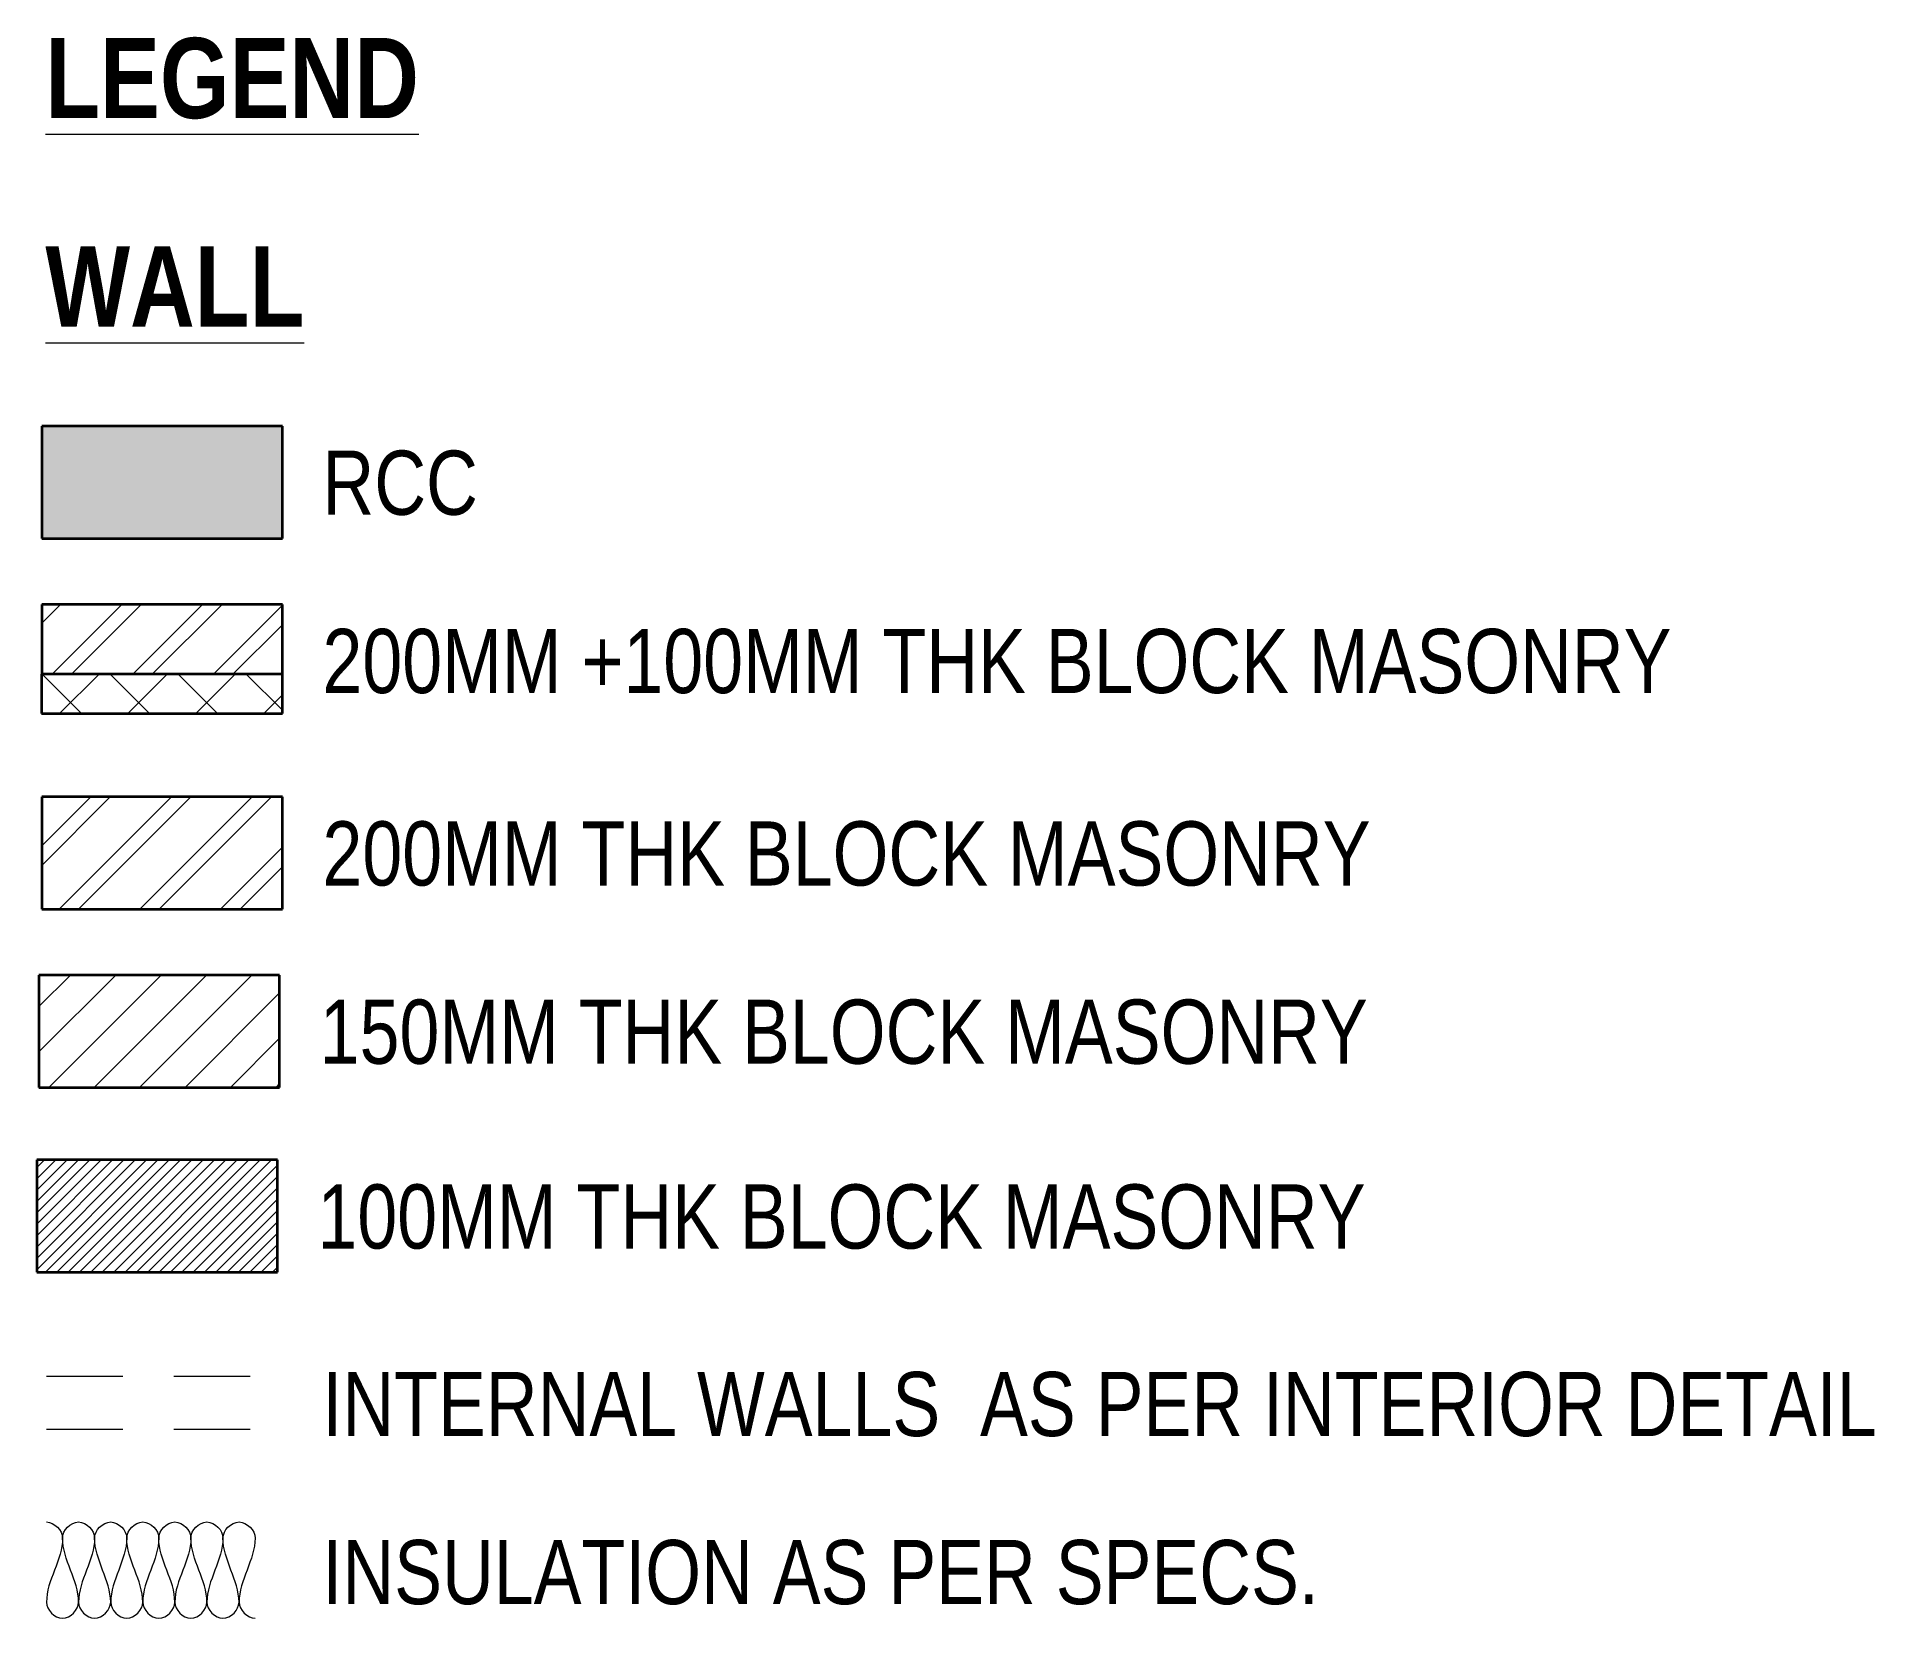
# Model space of a CAD drawing. Header units: millimetres. Extents: x 1706 to 534926, y -578380 to 27192.
# Drawn here: x 1705.5 to 1762.8, y 3341.2 to 3390.5 of the extents above; entities that cross this region are included whole.
import ezdxf

# ---------------------------------------------------------------- set-up
doc = ezdxf.new("R2010")
doc.units = ezdxf.units.MM
doc.linetypes.add('Overhead', pattern=[3.96875, 2.38125, -1.5875])
for name, color, linetype, lineweight in [('A-DETL', 251, 'Continuous', 18), ('A-DETL-GENF', 251, 'Continuous', 18), ('A-DETL-MEDM', 251, 'Continuous', 35), ('A-FLOR-OVHD', 251, 'Overhead', 18), ('G-ANNO-TEXT', 251, 'Continuous', 5)]:
    doc.layers.add(name, color=color, linetype=linetype, lineweight=lineweight)
doc.styles.add('Arial_1', font='arial.ttf', dxfattribs={"width": 0.8, "height": 2})
doc.styles.add('Arial_B', font='arialbd.ttf', dxfattribs={"width": 0.8, "height": 2.5})
pattern_1 = [(45, (0, 0), (-1.25723586, 1.25723586), []), (45, (0, 1.905), (-1.25723586, 1.25723586), [])]

msp = doc.modelspace()

# ---------------------------------------------------------------- texts
at = {"layer": 'G-ANNO-TEXT', "attachment_point": 1}
for s, insert, char_height, width, style in [('\\LLEGEND', (1705.819, 3390.432), 2.5, 14.04556, 'Arial_B'), ('\\LWALL', (1705.819, 3383.935), 2.5, 9.62025, 'Arial_B'), ('RCC', (1714.454, 3377.572), 2, 5.96455, 'Arial_1'), ('200MM +100MM THK BLOCK MASONRY', (1714.454, 3372.016), 2, 51.62867, 'Arial_1'), ('200MM THK BLOCK MASONRY', (1714.454, 3366.019), 2, 40.14851, 'Arial_1'), ('150MM THK BLOCK MASONRY', (1714.367, 3360.465), 2, 40.14851, 'Arial_1'), ('100MM THK BLOCK MASONRY', (1714.297, 3354.706), 2, 40.14851, 'Arial_1'), ('INTERNAL WALLS  AS PER INTERIOR DETAIL ', (1714.454, 3348.862), 2, 60.79998, 'Arial_1'), ('INSULATION AS PER SPECS.', (1714.454, 3343.625), 2, 38.481, 'Arial_1')]:
    msp.add_mtext(s, dxfattribs=dict(at, insert=insert, char_height=char_height, width=width, style=style))

# ---------------------------------------------------------------- hatches: boundary and pattern name
at = {"layer": 'A-DETL-GENF'}
msp.add_hatch(color=256, dxfattribs=at).paths.add_polyline_path([(1713.206, 3374.836), (1713.206, 3378.336), (1705.706, 3378.336), (1705.706, 3374.836)])
h = msp.add_hatch(dxfattribs=at)
h.set_pattern_fill('FP_1', color=256, style=0, pattern_type=2)
h.set_pattern_definition(pattern_1)
h.paths.add_polyline_path([(1713.206, 3370.606), (1713.206, 3372.779), (1705.706, 3372.779), (1705.706, 3370.606)])
h = msp.add_hatch(dxfattribs=at)
h.set_pattern_fill('FP_4', color=256, style=0, pattern_type=2)
h.set_pattern_definition([(45, (0, 0), (-1.0606602, 1.0606602), []), (135, (0, 0), (-1.0606602, -1.0606602), [])])
h.paths.add_polyline_path([(1713.206, 3369.378), (1713.206, 3370.606), (1705.698, 3370.606), (1705.706, 3369.378)])
h = msp.add_hatch(dxfattribs=at)
h.set_pattern_fill('FP_1', color=256, style=0, pattern_type=2)
h.set_pattern_definition(pattern_1)
h.paths.add_polyline_path([(1713.206, 3363.282), (1713.206, 3366.782), (1705.706, 3366.782), (1705.706, 3363.282)])
h = msp.add_hatch(dxfattribs=at)
h.set_pattern_fill('FP_3', color=256, style=0, pattern_type=2)
h.set_pattern_definition([(45, (0, 0), (-0.70710678, 0.70710678), [])])
h.paths.add_polyline_path([(1713.119, 3357.729), (1713.119, 3361.229), (1705.619, 3361.229), (1705.619, 3357.729), (1713.049, 3357.729)])
h = msp.add_hatch(dxfattribs=at)
h.set_pattern_fill('FP_2', color=256, style=0, pattern_type=2)
h.set_pattern_definition([(45, (0, 0), (-0.176776695, 0.176776695), [])])
h.paths.add_polyline_path([(1705.706, 3351.97), (1713.049, 3351.97), (1713.049, 3355.47), (1705.549, 3355.47), (1705.549, 3351.97)])

# ---------------------------------------------------------------- linework, layer by layer
at = {"layer": 'A-DETL'}
for points in [[(1705.853, 3344.186), (1706.089, 3344.186), (1706.353, 3343.922), (1706.353, 3343.686)], [(1706.353, 3343.686), (1706.353, 3342.999), (1705.853, 3342.373), (1705.853, 3341.686)], [(1706.353, 3343.686), (1706.353, 3343.922), (1706.853, 3344.45), (1707.353, 3343.922), (1707.353, 3343.686)], [(1706.853, 3341.686), (1706.853, 3342.373), (1706.353, 3342.999), (1706.353, 3343.686)], [(1707.353, 3343.686), (1707.353, 3342.999), (1706.853, 3342.373), (1706.853, 3341.686)], [(1707.353, 3343.686), (1707.353, 3343.922), (1707.853, 3344.45), (1708.353, 3343.922), (1708.353, 3343.686)], [(1707.853, 3341.686), (1707.853, 3342.373), (1707.353, 3342.999), (1707.353, 3343.686)], [(1708.353, 3343.686), (1708.353, 3342.999), (1707.853, 3342.373), (1707.853, 3341.686)], [(1708.353, 3343.686), (1708.353, 3343.922), (1708.853, 3344.45), (1709.353, 3343.922), (1709.353, 3343.686)], [(1708.853, 3341.686), (1708.853, 3342.373), (1708.353, 3342.999), (1708.353, 3343.686)], [(1709.353, 3343.686), (1709.353, 3342.999), (1708.853, 3342.373), (1708.853, 3341.686)], [(1709.353, 3343.686), (1709.353, 3343.922), (1709.853, 3344.45), (1710.353, 3343.922), (1710.353, 3343.686)], [(1709.853, 3341.686), (1709.853, 3342.373), (1709.353, 3342.999), (1709.353, 3343.686)], [(1710.353, 3343.686), (1710.353, 3342.999), (1709.853, 3342.373), (1709.853, 3341.686)], [(1710.353, 3343.686), (1710.353, 3343.922), (1710.853, 3344.45), (1711.353, 3343.922), (1711.353, 3343.686)], [(1710.853, 3341.686), (1710.853, 3342.373), (1710.353, 3342.999), (1710.353, 3343.686)], [(1711.353, 3343.686), (1711.353, 3342.999), (1710.853, 3342.373), (1710.853, 3341.686)], [(1711.353, 3343.686), (1711.353, 3343.922), (1711.853, 3344.45), (1712.353, 3343.922), (1712.353, 3343.686)], [(1711.853, 3341.686), (1711.853, 3342.373), (1711.353, 3342.999), (1711.353, 3343.686)], [(1712.353, 3343.686), (1712.353, 3342.999), (1711.853, 3342.373), (1711.853, 3341.686)], [(1705.853, 3341.686), (1705.853, 3341.45), (1706.353, 3340.922), (1706.853, 3341.45), (1706.853, 3341.686)], [(1706.853, 3341.686), (1706.853, 3341.45), (1707.353, 3340.922), (1707.853, 3341.45), (1707.853, 3341.686)], [(1707.853, 3341.686), (1707.853, 3341.45), (1708.353, 3340.922), (1708.853, 3341.45), (1708.853, 3341.686)], [(1708.853, 3341.686), (1708.853, 3341.45), (1709.353, 3340.922), (1709.853, 3341.45), (1709.853, 3341.686)], [(1709.853, 3341.686), (1709.853, 3341.45), (1710.353, 3340.922), (1710.853, 3341.45), (1710.853, 3341.686)], [(1710.853, 3341.686), (1710.853, 3341.45), (1711.353, 3340.922), (1711.853, 3341.45), (1711.853, 3341.686)], [(1711.853, 3341.686), (1711.853, 3341.45), (1712.118, 3341.186), (1712.353, 3341.186)]]:
    msp.add_open_spline(points, degree=3, dxfattribs=at)
at = {"layer": 'A-DETL-MEDM'}
for p, q in [((1713.206, 3378.336), (1705.706, 3378.336)), ((1705.706, 3378.336), (1705.706, 3374.836)), ((1713.206, 3374.836), (1713.206, 3378.336)), ((1705.706, 3374.836), (1713.206, 3374.836)), ((1713.206, 3372.779), (1705.706, 3372.779)), ((1705.706, 3372.779), (1705.706, 3370.606)), ((1713.206, 3369.378), (1713.206, 3372.779)), ((1713.206, 3370.606), (1705.698, 3370.606)), ((1705.698, 3370.606), (1705.698, 3369.378)), ((1705.698, 3369.378), (1713.206, 3369.378)), ((1713.206, 3366.782), (1705.706, 3366.782)), ((1705.706, 3366.782), (1705.706, 3363.282)), ((1713.206, 3363.282), (1713.206, 3366.782)), ((1705.706, 3363.282), (1713.206, 3363.282)), ((1713.119, 3361.229), (1705.619, 3361.229)), ((1705.619, 3361.229), (1705.619, 3357.729)), ((1713.119, 3357.729), (1713.119, 3361.229)), ((1705.619, 3357.729), (1713.119, 3357.729)), ((1713.049, 3355.47), (1705.549, 3355.47)), ((1705.549, 3355.47), (1705.549, 3351.97)), ((1713.049, 3351.97), (1713.049, 3355.47)), ((1705.549, 3351.97), (1713.049, 3351.97))]:
    msp.add_line(p, q, dxfattribs=at)
at = {"layer": 'A-FLOR-OVHD'}
for p, q in [((1705.853, 3348.733), (1712.835, 3348.733)), ((1705.853, 3347.074), (1712.835, 3347.074))]:
    msp.add_line(p, q, dxfattribs=at)

msp.set_redraw_order([(e.dxf.handle, doc.entitydb.next_handle()) for e in msp.query("TEXT MTEXT ATTDEF DIMENSION ARC_DIMENSION")])  # texts and dimensions are drawn at this point

doc.saveas('drawing.dxf')
